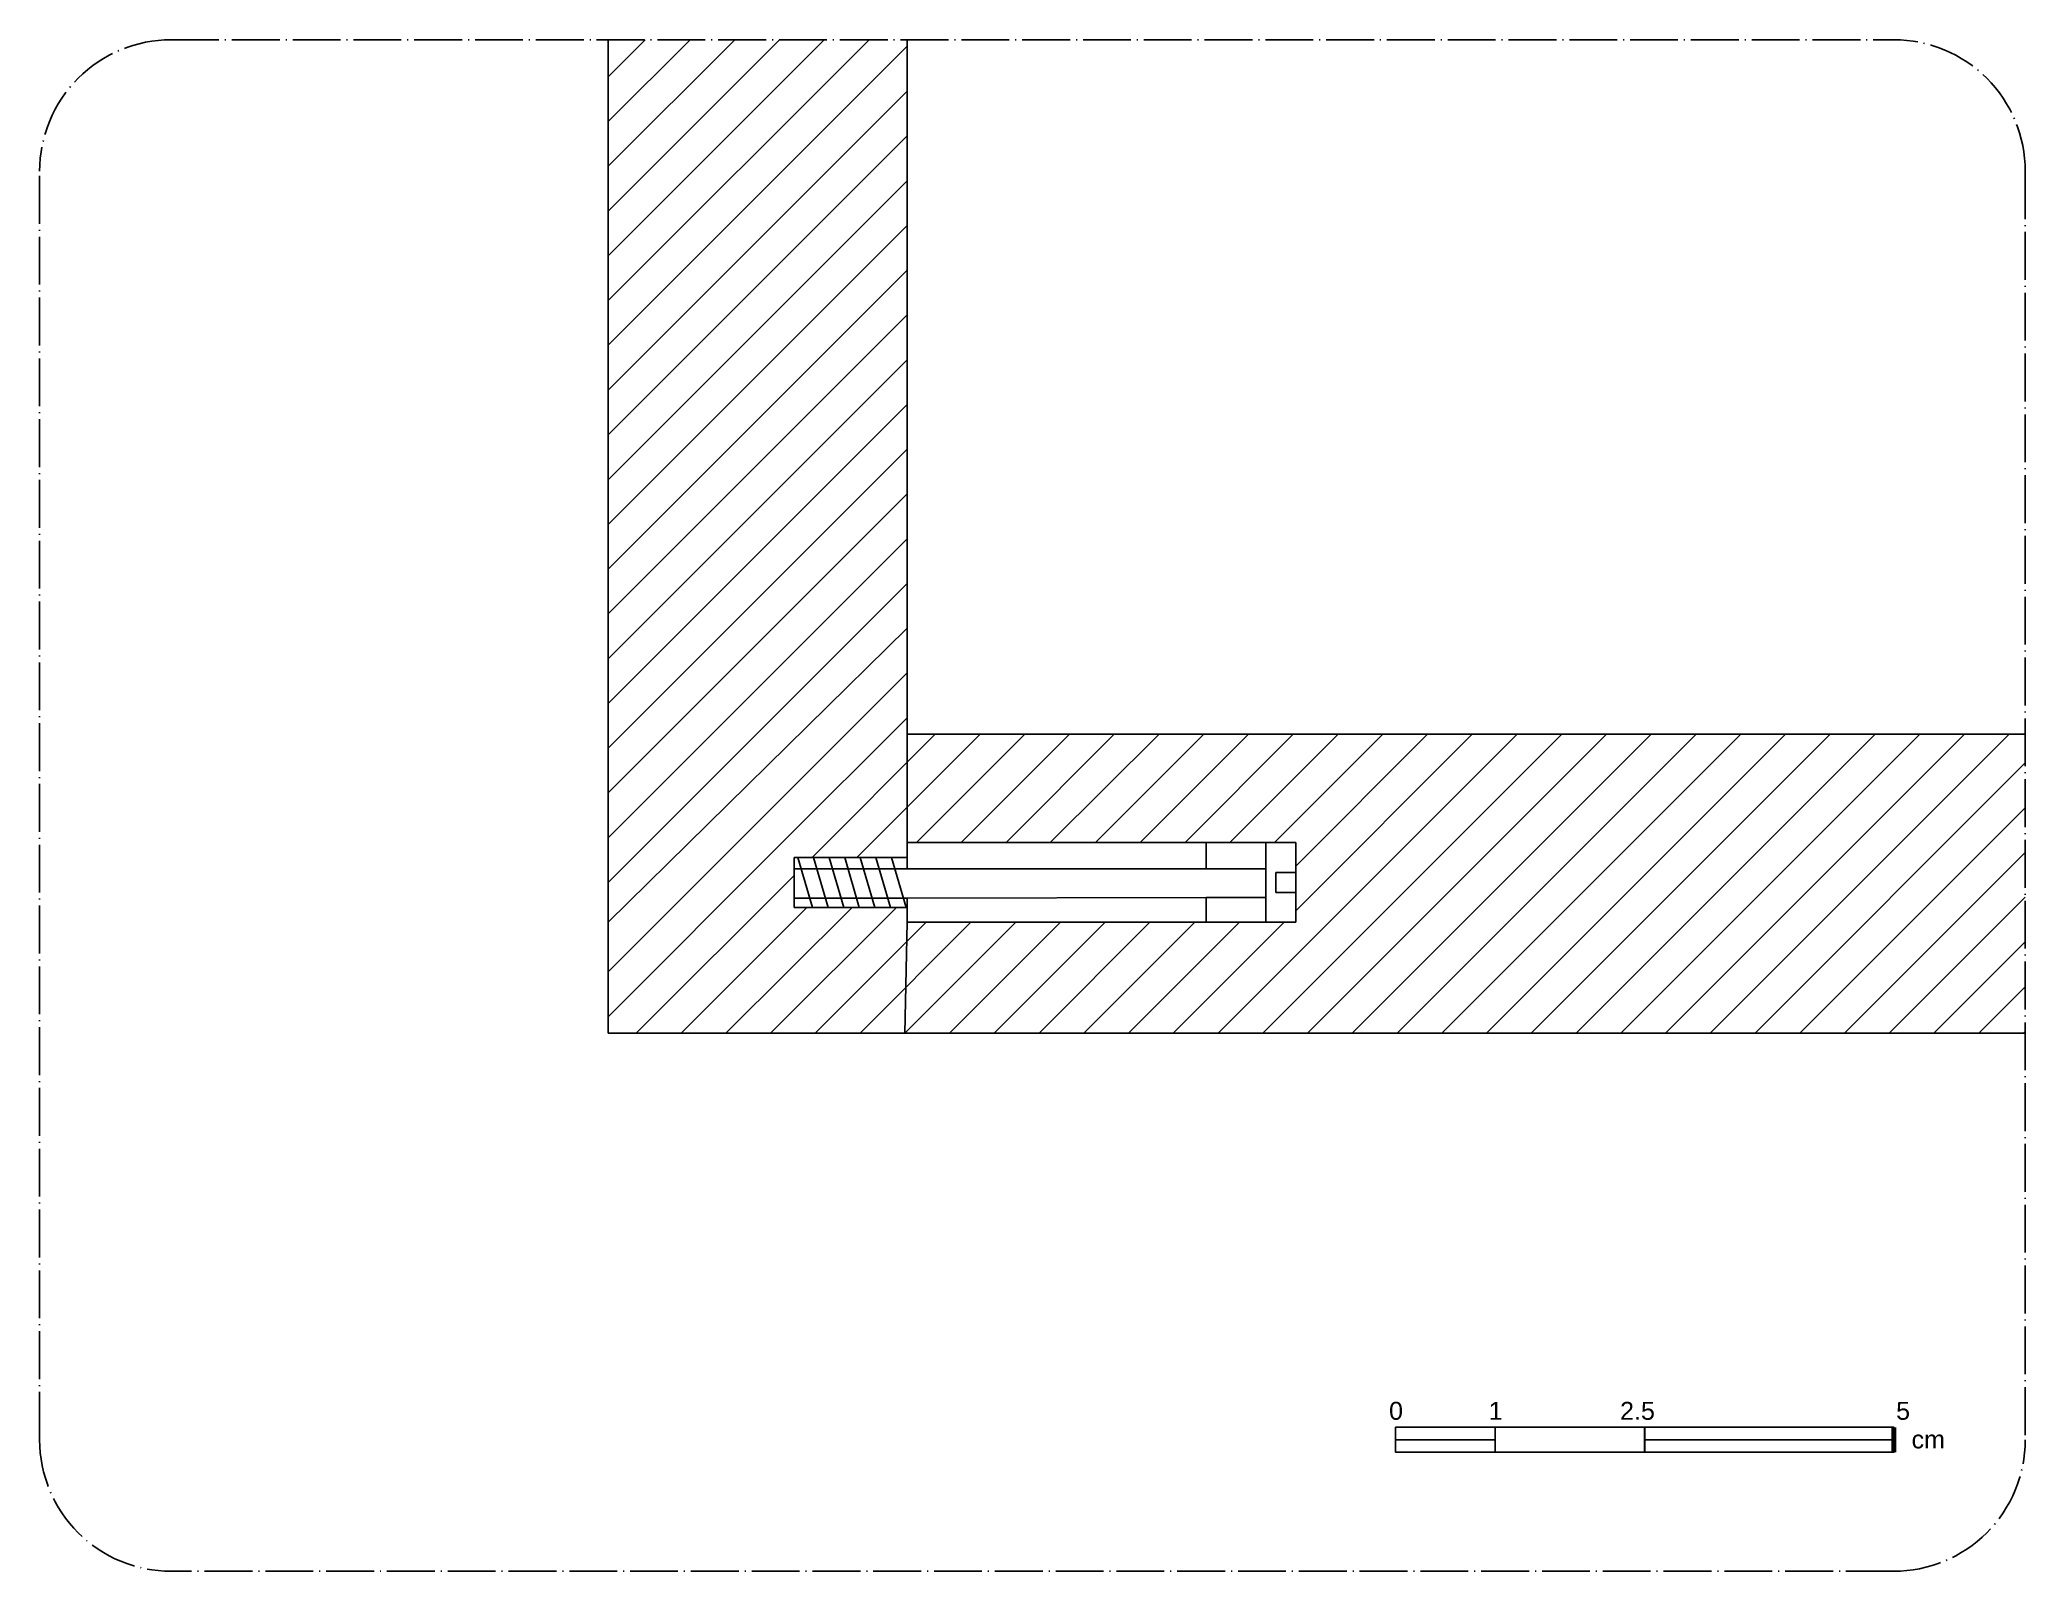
# Model space of a CAD drawing. Header units: millimetres. Extents: x -1061 to 8262, y 78 to 3828.
# Drawn here: x 5116.3 to 5315.6, y 850.4 to 1004 of the extents above; entities that cross this region are included whole.
import ezdxf
from ezdxf.enums import TextEntityAlignment as Align

# ---------------------------------------------------------------- set-up
doc = ezdxf.new("R2010")
doc.units = ezdxf.units.MM
doc.linetypes.add('ACAD_ISO04W100', pattern=[30, 24, -3, 0, -3])
for name, color, linetype in [('A-ANNO-SYMB', 3, 'Continuous'), ('G-ANNO-TEXT', 3, 'Continuous'), ('G-ANNO-TTLB', 3, 'Continuous'), ('IF-DETL', 4, 'Continuous'), ('IF-FURN', 7, 'Continuous'), ('Layer2', 8, 'Continuous'), ('linee sezione', 3, 'ACAD_ISO04W100')]:
    doc.layers.add(name, color=color, linetype=linetype)
doc.styles.add('E-ARIAL', font='arial.ttf')

msp = doc.modelspace()

# ---------------------------------------------------------------- texts
at = {"layer": 'G-ANNO-TEXT', "style": 'E-ARIAL'}
msp.add_text('0', height=1.8, dxfattribs=at).set_placement((5252.42, 867.37), align=Align.TOP_CENTER)
for s, p in [('1', (5261.72, 865.57)), ('2.5', (5274.9, 865.57))]:
    msp.add_text(s, height=1.8, dxfattribs=at).set_placement(p)
for s, p in [('5', (5304, 865.57)), ('cm', (5307.5, 862.7))]:
    msp.add_text(s, height=1.8, dxfattribs=at).set_placement(p, align=Align.RIGHT)

# ---------------------------------------------------------------- linework, layer by layer
at = {"layer": 'A-ANNO-SYMB'}
for p, q in [((5252.37, 863.57), (5262.37, 863.57)), ((5277.37, 863.57), (5302.37, 863.57))]:
    msp.add_line(p, q, dxfattribs=at)
msp.add_lwpolyline([(5252.37, 864.82), (5302.37, 864.82), (5302.37, 862.32), (5252.37, 862.32)], close=True, dxfattribs=at)
at = {"layer": 'G-ANNO-TTLB'}
for points, const_width in [([(5252.37, 862.32), (5252.37, 864.82)], 0.18), ([(5262.37, 864.82), (5262.37, 862.32)], 0.18), ([(5277.37, 864.82), (5277.37, 862.32)], 0.18), ([(5302.37, 864.82), (5302.37, 862.32)], 0.48)]:
    msp.add_lwpolyline(points, dxfattribs=dict(at, const_width=const_width))
at = {"layer": 'IF-DETL', "linetype": 'Continuous'}
for p, q in [((5173.36, 1000.31), (5177.09, 1004.03)), ((5173.36, 995.82), (5181.58, 1004.03)), ((5173.36, 991.33), (5186.07, 1004.03)), ((5173.36, 986.84), (5190.56, 1004.03)), ((5173.36, 982.35), (5195.05, 1004.03)), ((5173.36, 977.86), (5199.54, 1004.03)), ((5173.36, 973.37), (5203.36, 1003.37)), ((5173.36, 968.87), (5203.36, 998.87)), ((5173.36, 964.38), (5203.36, 994.38)), ((5173.36, 959.89), (5203.36, 989.89)), ((5173.36, 955.4), (5203.36, 985.4)), ((5173.36, 950.91), (5203.36, 980.91)), ((5173.36, 946.42), (5203.36, 976.42)), ((5173.36, 941.93), (5203.36, 971.93)), ((5173.36, 937.44), (5203.36, 967.44)), ((5173.36, 932.95), (5203.36, 962.95)), ((5173.36, 928.46), (5203.36, 958.46)), ((5173.36, 923.97), (5203.36, 953.97)), ((5173.36, 919.48), (5203.36, 949.48)), ((5173.36, 915.48), (5203.36, 944.99)), ((5186.34, 923.49), (5203.36, 940.5)), ((5190.83, 923.49), (5203.36, 936.01)), ((5193.84, 922), (5206.19, 934.35)), ((5198.33, 922), (5210.68, 934.35)), ((5204.3, 923.49), (5215.17, 934.35)), ((5208.8, 923.49), (5219.66, 934.35)), ((5213.29, 923.49), (5224.15, 934.35)), ((5217.73, 923.49), (5228.64, 934.35)), ((5222.27, 923.49), (5233.13, 934.35)), ((5226.76, 923.49), (5237.62, 934.35)), ((5231.25, 923.49), (5242.11, 934.35)), ((5234.56, 904.35), (5264.56, 934.35)), ((5235.74, 923.48), (5246.6, 934.35)), ((5239.05, 904.35), (5269.05, 934.35)), ((5240.22, 923.48), (5251.09, 934.35)), ((5242.36, 921.13), (5255.58, 934.35)), ((5242.36, 916.64), (5260.07, 934.35)), ((5243.54, 904.35), (5273.54, 934.35)), ((5248.03, 904.35), (5278.03, 934.35)), ((5252.52, 904.35), (5282.52, 934.35)), ((5257.01, 904.35), (5287.01, 934.35)), ((5261.5, 904.35), (5291.5, 934.35)), ((5265.99, 904.35), (5295.99, 934.35)), ((5270.48, 904.35), (5300.48, 934.35)), ((5274.97, 904.35), (5304.97, 934.35)), ((5279.46, 904.35), (5309.46, 934.35)), ((5283.95, 904.35), (5313.95, 934.35)), ((5288.44, 904.35), (5315.56, 931.47)), ((5292.93, 904.35), (5315.56, 926.98)), ((5173.36, 910.5), (5186.34, 923.49)), ((5173.36, 906.01), (5190.83, 923.49)), ((5297.42, 904.35), (5315.56, 922.49)), ((5176.19, 904.35), (5192.03, 920.19)), ((5180.68, 904.35), (5193.3, 916.97)), ((5185.17, 904.35), (5197.85, 916.97)), ((5189.66, 904.35), (5202.28, 916.97)), ((5301.91, 904.35), (5315.56, 918)), ((5194.15, 904.35), (5205.28, 915.48)), ((5198.64, 904.35), (5209.77, 915.48)), ((5203.36, 904.58), (5214.26, 915.48)), ((5207.62, 904.35), (5218.75, 915.48)), ((5212.11, 904.35), (5223.24, 915.48)), ((5216.6, 904.35), (5227.73, 915.48)), ((5221.09, 904.35), (5232.22, 915.48)), ((5225.58, 904.35), (5236.71, 915.48)), ((5230.07, 904.35), (5241.2, 915.48)), ((5306.4, 904.35), (5315.56, 913.51)), ((5310.89, 904.35), (5315.56, 909.02)), ((5315.38, 904.35), (5315.56, 904.53))]:
    msp.add_line(p, q, dxfattribs=at)
at = {"layer": 'IF-FURN'}
for p, q in [((5173.36, 1004.03), (5173.36, 904.35)), ((5203.36, 922), (5203.36, 1004.03)), ((5203.36, 934.35), (5315.56, 934.35)), ((5203.36, 923.49), (5233.36, 923.49)), ((5233.36, 923.49), (5239.36, 923.48)), ((5239.36, 923.48), (5242.36, 923.48)), ((5242.36, 923.48), (5242.36, 915.48)), ((5192.03, 916.97), (5192.03, 922)), ((5192.03, 922), (5203.36, 922)), ((5203.36, 916.97), (5192.03, 916.97)), ((5203.36, 916.97), (5203.36, 915.48)), ((5203.36, 915.48), (5203.13, 904.35)), ((5233.36, 915.48), (5203.36, 915.48)), ((5233.36, 915.48), (5239.36, 915.48)), ((5242.36, 915.48), (5239.36, 915.48)), ((5173.36, 904.35), (5315.56, 904.35))]:
    msp.add_line(p, q, dxfattribs=at)
at = {"layer": 'IF-FURN', "linetype": 'Continuous'}
msp.add_line((5203.13, 904.35), (5203.36, 904.58), dxfattribs=at)
at = {"layer": 'Layer2'}
for p, q in [((5233.36, 920.86), (5233.36, 923.49)), ((5239.36, 923.48), (5239.36, 915.48)), ((5192.03, 921.05), (5192.03, 918.1)), ((5192.41, 922), (5193.87, 916.97)), ((5193.97, 922), (5195.43, 916.97)), ((5195.54, 922), (5197, 916.97)), ((5197.1, 922), (5198.56, 916.97)), ((5198.66, 922), (5200.13, 916.97)), ((5200.23, 922), (5201.69, 916.97)), ((5200.23, 922), (5201.69, 916.97)), ((5201.79, 922), (5203.25, 916.97)), ((5203.36, 920.86), (5203.36, 922)), ((5203.36, 920.86), (5239.36, 920.86)), ((5240.36, 918.48), (5240.36, 920.48)), ((5240.36, 920.48), (5242.36, 920.48)), ((5242.36, 918.48), (5240.36, 918.48)), ((5233.36, 917.98), (5203.36, 917.92)), ((5203.36, 916.97), (5203.36, 917.92)), ((5233.36, 915.48), (5233.36, 917.98)), ((5233.36, 917.98), (5239.36, 917.98))]:
    msp.add_line(p, q, dxfattribs=at)
for points in [[(5192.03, 920.86), (5203.36, 920.86)], [(5203.36, 917.92), (5192.03, 917.92)]]:
    msp.add_lwpolyline(points, dxfattribs=at)
at = {"layer": 'linee sezione', "ltscale": 0.2}
msp.add_lwpolyline([(5129.51, 1004.03), (5302.37, 1004.03, -0.414214), (5315.56, 990.84), (5315.56, 863.56, -0.414214), (5302.37, 850.37), (5129.51, 850.37, -0.414214), (5116.32, 863.56), (5116.32, 990.84, -0.414214)], format="xyb", close=True, dxfattribs=at)

msp.set_redraw_order([(e.dxf.handle, doc.entitydb.next_handle()) for e in msp.query("TEXT MTEXT ATTDEF DIMENSION ARC_DIMENSION")])  # texts and dimensions are drawn at this point

doc.saveas('drawing.dxf')
